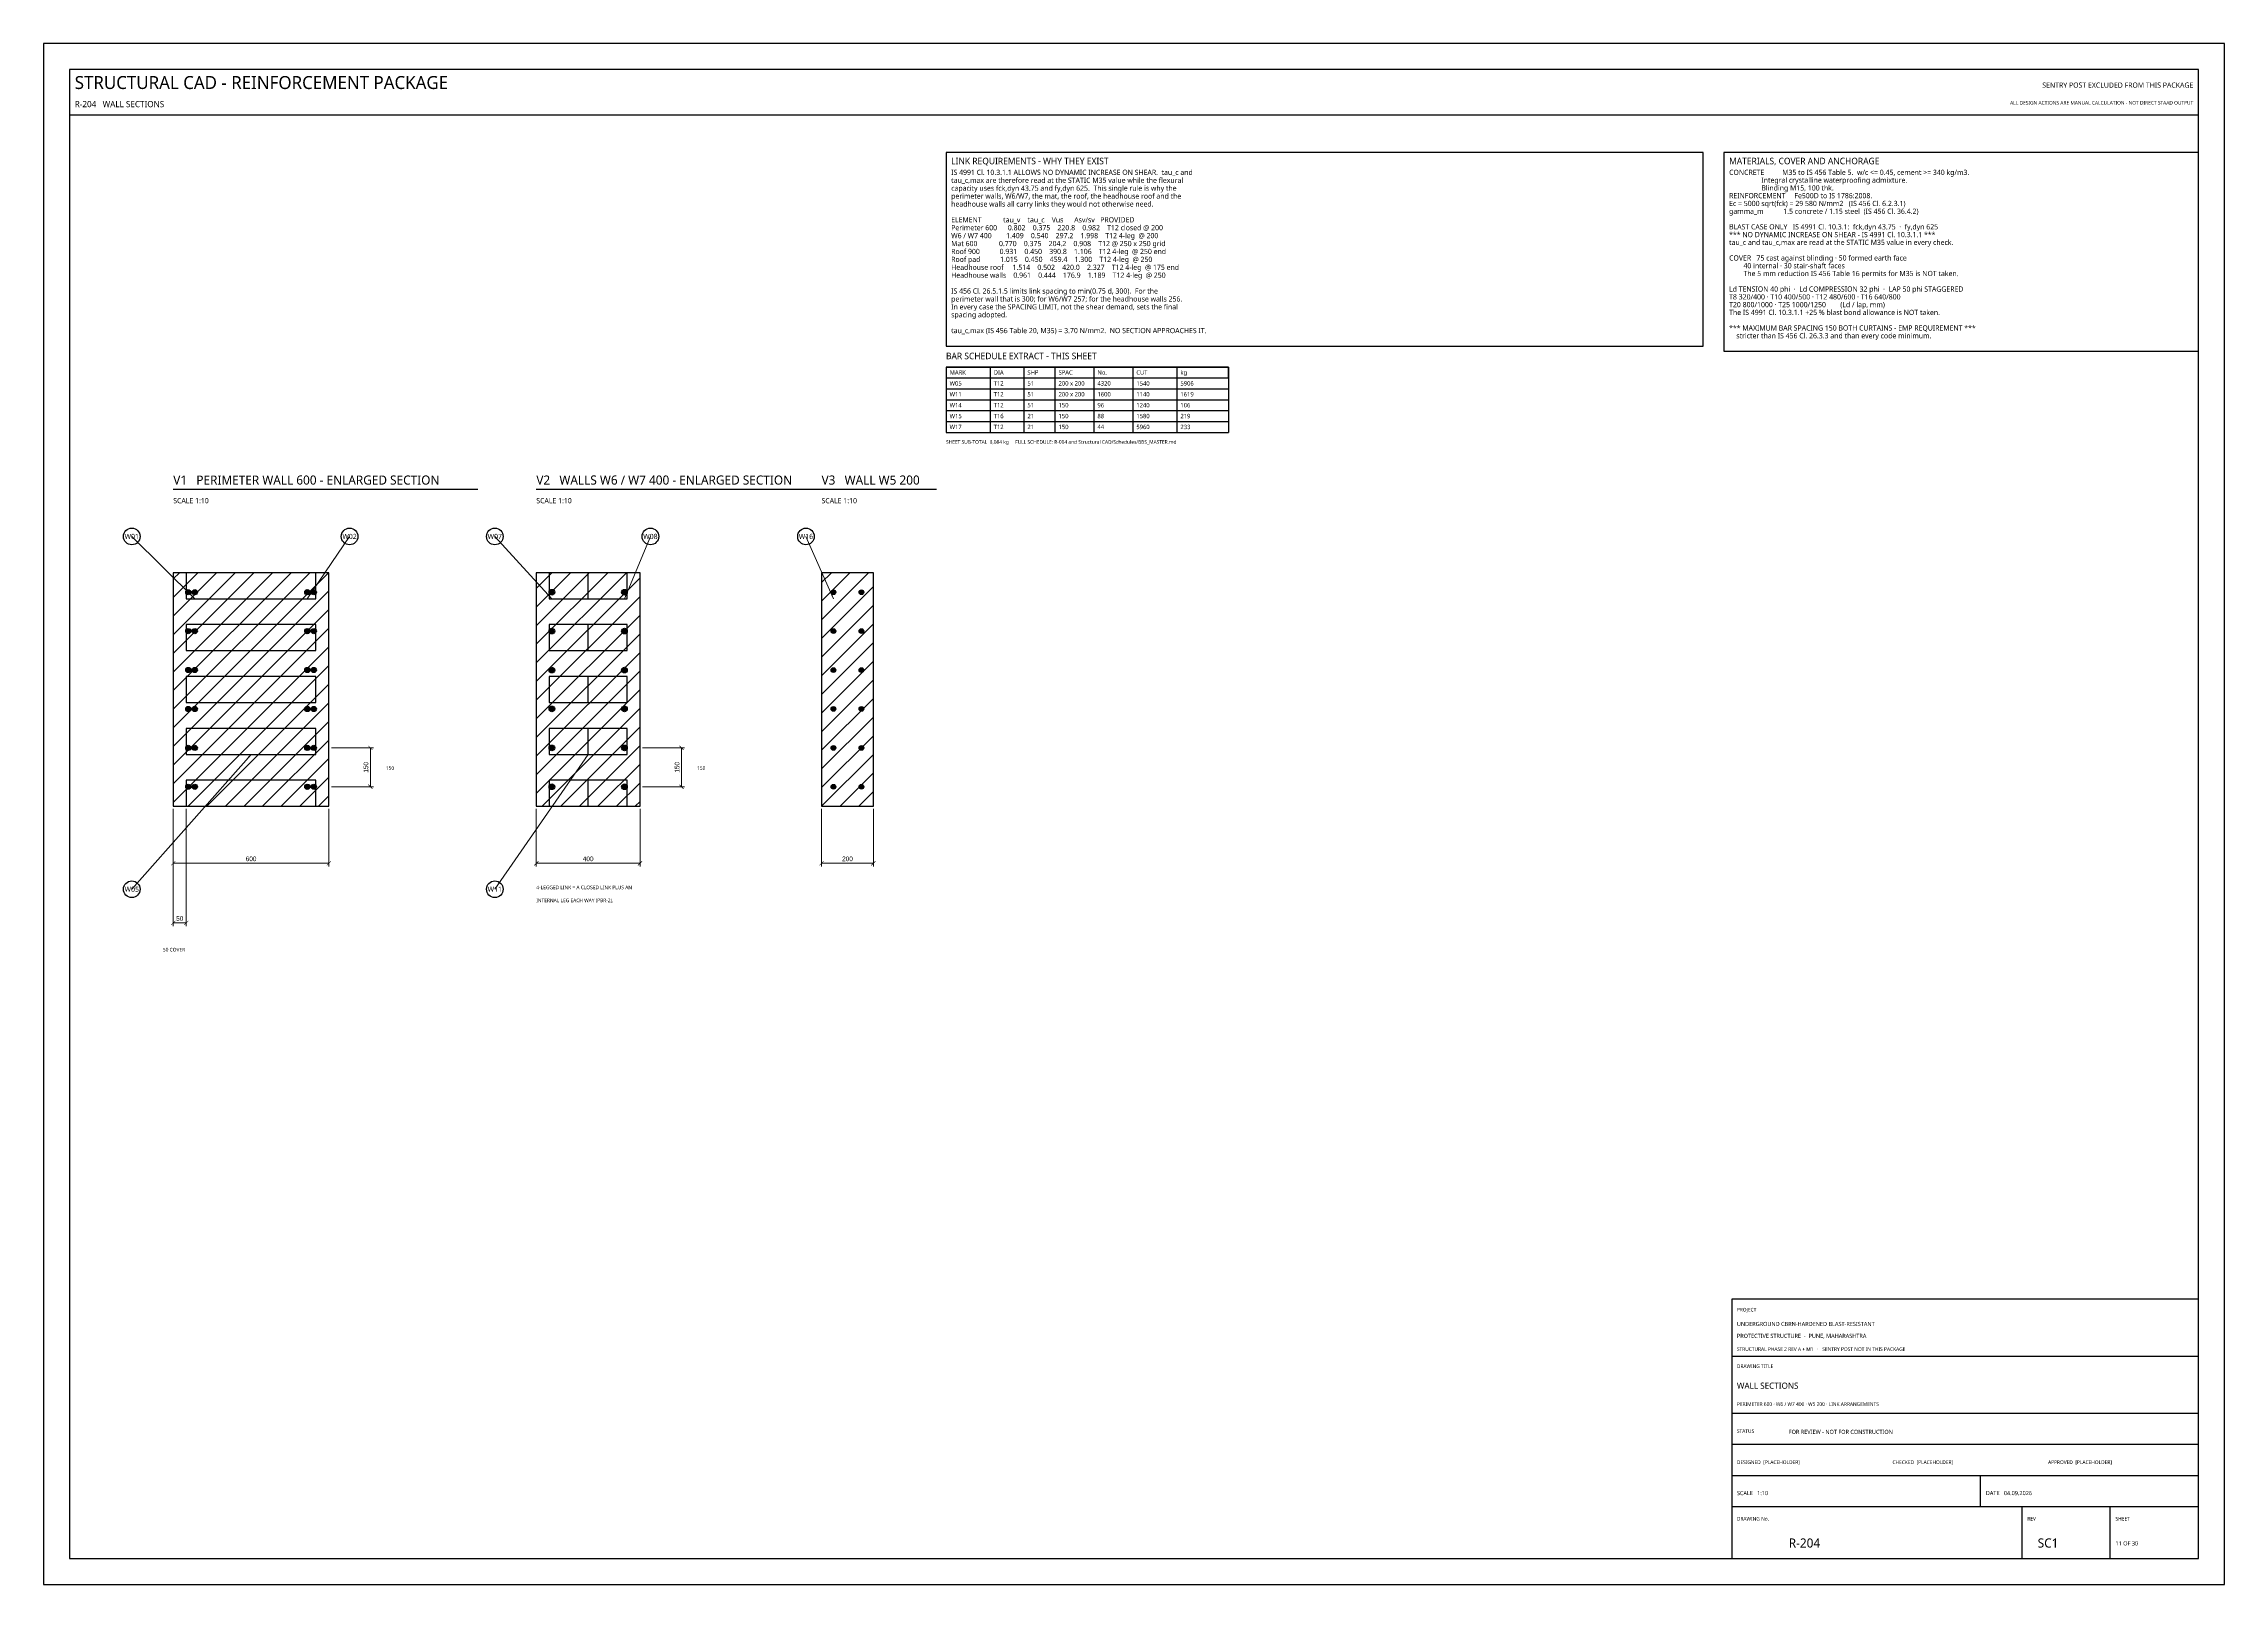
# Model space of a CAD drawing. Header units: millimetres. Extents: x 0 to 841, y 0 to 594.
import ezdxf
from ezdxf.enums import TextEntityAlignment as Align

# ---------------------------------------------------------------- set-up
doc = ezdxf.new("R2010")
doc.units = ezdxf.units.MM
for name, color, linetype in [('S-BLAST', 1, 'Continuous'), ('S-CALLOUT', 2, 'Continuous'), ('S-CONCRETE', 7, 'Continuous'), ('S-DIM', 4, 'Continuous'), ('S-HATCH', 8, 'Continuous'), ('S-NOTE', 7, 'Continuous'), ('S-REBAR-MAIN', 1, 'Continuous'), ('S-REBAR-STIRRUP', 6, 'Continuous'), ('S-TABLE', 7, 'Continuous'), ('S-TEXT', 7, 'Continuous'), ('S-TITLE', 7, 'Continuous')]:
    doc.layers.add(name, color=color, linetype=linetype)
doc.styles.add('OpenSans', font='OpenSans-Regular.ttf')
doc.dimstyles.new('SC-DIM', dxfattribs={"dimtxt": 1.8, "dimasz": 1.6, "dimexe": 1.2, "dimexo": 1, "dimgap": 0.8, "dimtad": 1, "dimdec": 0, "dimblk": 'ARCHTICK', "dimcen": 2.5, "dimclrd": 4, "dimclre": 4, "dimclrt": 4, "dimazin": 3, "dimtfac": 1, "dimtmove": 0, "dimatfit": 3, "dimlwd": 13, "dimlwe": 13})

# ---------------------------------------------------------------- blocks, each defined once
blk = doc.blocks.new('_ARCHTICK')
at = {"color": 0, "linetype": 'BYBLOCK', "const_width": 0.15}
blk.add_lwpolyline([(-0.5, -0.5), (0.5, 0.5)], dxfattribs=at)
blk = doc.blocks.new('BARMARK')
at = {"layer": 'S-CALLOUT'}
blk.add_circle((0, 0), 3.2, dxfattribs=at)

msp = doc.modelspace()

# ---------------------------------------------------------------- hatches: boundary and pattern name
at = {"layer": 'S-HATCH'}
h = msp.add_hatch(dxfattribs=at)
h.set_pattern_fill('ANSI31', scale=1.6)
h.paths.add_polyline_path([(50, 300), (110, 300), (110, 390), (50, 390)])
h = msp.add_hatch(dxfattribs=at)
h.set_pattern_fill('ANSI31', scale=1.6)
h.paths.add_polyline_path([(190, 300), (230, 300), (230, 390), (190, 390)])
h = msp.add_hatch(dxfattribs=at)
h.set_pattern_fill('ANSI31', scale=1.6)
h.paths.add_polyline_path([(300, 300), (320, 300), (320, 390), (300, 390)])
at = {"layer": 'S-REBAR-MAIN'}
for points in [[(56.8, 382.5), (56.72, 382.88), (56.51, 383.21), (56.18, 383.42), (55.8, 383.5), (55.42, 383.42), (55.09, 383.21), (54.88, 382.88), (54.8, 382.5), (54.88, 382.12), (55.09, 381.79), (55.42, 381.58), (55.8, 381.5), (56.18, 381.58), (56.51, 381.79), (56.72, 382.12)], [(59.3, 382.5), (59.22, 382.88), (59.01, 383.21), (58.68, 383.42), (58.3, 383.5), (57.92, 383.42), (57.59, 383.21), (57.38, 382.88), (57.3, 382.5), (57.38, 382.12), (57.59, 381.79), (57.92, 381.58), (58.3, 381.5), (58.68, 381.58), (59.01, 381.79), (59.22, 382.12)], [(102.7, 382.5), (102.62, 382.88), (102.41, 383.21), (102.08, 383.42), (101.7, 383.5), (101.32, 383.42), (100.99, 383.21), (100.78, 382.88), (100.7, 382.5), (100.78, 382.12), (100.99, 381.79), (101.32, 381.58), (101.7, 381.5), (102.08, 381.58), (102.41, 381.79), (102.62, 382.12)], [(105.2, 382.5), (105.12, 382.88), (104.91, 383.21), (104.58, 383.42), (104.2, 383.5), (103.82, 383.42), (103.49, 383.21), (103.28, 382.88), (103.2, 382.5), (103.28, 382.12), (103.49, 381.79), (103.82, 381.58), (104.2, 381.5), (104.58, 381.58), (104.91, 381.79), (105.12, 382.12)], [(197.1, 382.5), (197.02, 382.92), (196.78, 383.28), (196.42, 383.52), (196, 383.6), (195.58, 383.52), (195.22, 383.28), (194.98, 382.92), (194.9, 382.5), (194.98, 382.08), (195.22, 381.72), (195.58, 381.48), (196, 381.4), (196.42, 381.48), (196.78, 381.72), (197.02, 382.08)], [(225.1, 382.5), (225.02, 382.92), (224.78, 383.28), (224.42, 383.52), (224, 383.6), (223.58, 383.52), (223.22, 383.28), (222.98, 382.92), (222.9, 382.5), (222.98, 382.08), (223.22, 381.72), (223.58, 381.48), (224, 381.4), (224.42, 381.48), (224.78, 381.72), (225.02, 382.08)], [(305.5, 382.5), (305.43, 382.84), (305.24, 383.14), (304.94, 383.33), (304.6, 383.4), (304.26, 383.33), (303.96, 383.14), (303.77, 382.84), (303.7, 382.5), (303.77, 382.16), (303.96, 381.86), (304.26, 381.67), (304.6, 381.6), (304.94, 381.67), (305.24, 381.86), (305.43, 382.16)], [(316.3, 382.5), (316.23, 382.84), (316.04, 383.14), (315.74, 383.33), (315.4, 383.4), (315.06, 383.33), (314.76, 383.14), (314.57, 382.84), (314.5, 382.5), (314.57, 382.16), (314.76, 381.86), (315.06, 381.67), (315.4, 381.6), (315.74, 381.67), (316.04, 381.86), (316.23, 382.16)], [(56.8, 367.5), (56.72, 367.88), (56.51, 368.21), (56.18, 368.42), (55.8, 368.5), (55.42, 368.42), (55.09, 368.21), (54.88, 367.88), (54.8, 367.5), (54.88, 367.12), (55.09, 366.79), (55.42, 366.58), (55.8, 366.5), (56.18, 366.58), (56.51, 366.79), (56.72, 367.12)], [(59.3, 367.5), (59.22, 367.88), (59.01, 368.21), (58.68, 368.42), (58.3, 368.5), (57.92, 368.42), (57.59, 368.21), (57.38, 367.88), (57.3, 367.5), (57.38, 367.12), (57.59, 366.79), (57.92, 366.58), (58.3, 366.5), (58.68, 366.58), (59.01, 366.79), (59.22, 367.12)], [(102.7, 367.5), (102.62, 367.88), (102.41, 368.21), (102.08, 368.42), (101.7, 368.5), (101.32, 368.42), (100.99, 368.21), (100.78, 367.88), (100.7, 367.5), (100.78, 367.12), (100.99, 366.79), (101.32, 366.58), (101.7, 366.5), (102.08, 366.58), (102.41, 366.79), (102.62, 367.12)], [(105.2, 367.5), (105.12, 367.88), (104.91, 368.21), (104.58, 368.42), (104.2, 368.5), (103.82, 368.42), (103.49, 368.21), (103.28, 367.88), (103.2, 367.5), (103.28, 367.12), (103.49, 366.79), (103.82, 366.58), (104.2, 366.5), (104.58, 366.58), (104.91, 366.79), (105.12, 367.12)], [(197.1, 367.5), (197.02, 367.92), (196.78, 368.28), (196.42, 368.52), (196, 368.6), (195.58, 368.52), (195.22, 368.28), (194.98, 367.92), (194.9, 367.5), (194.98, 367.08), (195.22, 366.72), (195.58, 366.48), (196, 366.4), (196.42, 366.48), (196.78, 366.72), (197.02, 367.08)], [(225.1, 367.5), (225.02, 367.92), (224.78, 368.28), (224.42, 368.52), (224, 368.6), (223.58, 368.52), (223.22, 368.28), (222.98, 367.92), (222.9, 367.5), (222.98, 367.08), (223.22, 366.72), (223.58, 366.48), (224, 366.4), (224.42, 366.48), (224.78, 366.72), (225.02, 367.08)], [(305.5, 367.5), (305.43, 367.84), (305.24, 368.14), (304.94, 368.33), (304.6, 368.4), (304.26, 368.33), (303.96, 368.14), (303.77, 367.84), (303.7, 367.5), (303.77, 367.16), (303.96, 366.86), (304.26, 366.67), (304.6, 366.6), (304.94, 366.67), (305.24, 366.86), (305.43, 367.16)], [(316.3, 367.5), (316.23, 367.84), (316.04, 368.14), (315.74, 368.33), (315.4, 368.4), (315.06, 368.33), (314.76, 368.14), (314.57, 367.84), (314.5, 367.5), (314.57, 367.16), (314.76, 366.86), (315.06, 366.67), (315.4, 366.6), (315.74, 366.67), (316.04, 366.86), (316.23, 367.16)], [(56.8, 352.5), (56.72, 352.88), (56.51, 353.21), (56.18, 353.42), (55.8, 353.5), (55.42, 353.42), (55.09, 353.21), (54.88, 352.88), (54.8, 352.5), (54.88, 352.12), (55.09, 351.79), (55.42, 351.58), (55.8, 351.5), (56.18, 351.58), (56.51, 351.79), (56.72, 352.12)], [(59.3, 352.5), (59.22, 352.88), (59.01, 353.21), (58.68, 353.42), (58.3, 353.5), (57.92, 353.42), (57.59, 353.21), (57.38, 352.88), (57.3, 352.5), (57.38, 352.12), (57.59, 351.79), (57.92, 351.58), (58.3, 351.5), (58.68, 351.58), (59.01, 351.79), (59.22, 352.12)], [(102.7, 352.5), (102.62, 352.88), (102.41, 353.21), (102.08, 353.42), (101.7, 353.5), (101.32, 353.42), (100.99, 353.21), (100.78, 352.88), (100.7, 352.5), (100.78, 352.12), (100.99, 351.79), (101.32, 351.58), (101.7, 351.5), (102.08, 351.58), (102.41, 351.79), (102.62, 352.12)], [(105.2, 352.5), (105.12, 352.88), (104.91, 353.21), (104.58, 353.42), (104.2, 353.5), (103.82, 353.42), (103.49, 353.21), (103.28, 352.88), (103.2, 352.5), (103.28, 352.12), (103.49, 351.79), (103.82, 351.58), (104.2, 351.5), (104.58, 351.58), (104.91, 351.79), (105.12, 352.12)], [(197.1, 352.5), (197.02, 352.92), (196.78, 353.28), (196.42, 353.52), (196, 353.6), (195.58, 353.52), (195.22, 353.28), (194.98, 352.92), (194.9, 352.5), (194.98, 352.08), (195.22, 351.72), (195.58, 351.48), (196, 351.4), (196.42, 351.48), (196.78, 351.72), (197.02, 352.08)], [(225.1, 352.5), (225.02, 352.92), (224.78, 353.28), (224.42, 353.52), (224, 353.6), (223.58, 353.52), (223.22, 353.28), (222.98, 352.92), (222.9, 352.5), (222.98, 352.08), (223.22, 351.72), (223.58, 351.48), (224, 351.4), (224.42, 351.48), (224.78, 351.72), (225.02, 352.08)], [(305.5, 352.5), (305.43, 352.84), (305.24, 353.14), (304.94, 353.33), (304.6, 353.4), (304.26, 353.33), (303.96, 353.14), (303.77, 352.84), (303.7, 352.5), (303.77, 352.16), (303.96, 351.86), (304.26, 351.67), (304.6, 351.6), (304.94, 351.67), (305.24, 351.86), (305.43, 352.16)], [(316.3, 352.5), (316.23, 352.84), (316.04, 353.14), (315.74, 353.33), (315.4, 353.4), (315.06, 353.33), (314.76, 353.14), (314.57, 352.84), (314.5, 352.5), (314.57, 352.16), (314.76, 351.86), (315.06, 351.67), (315.4, 351.6), (315.74, 351.67), (316.04, 351.86), (316.23, 352.16)], [(56.8, 337.5), (56.72, 337.88), (56.51, 338.21), (56.18, 338.42), (55.8, 338.5), (55.42, 338.42), (55.09, 338.21), (54.88, 337.88), (54.8, 337.5), (54.88, 337.12), (55.09, 336.79), (55.42, 336.58), (55.8, 336.5), (56.18, 336.58), (56.51, 336.79), (56.72, 337.12)], [(59.3, 337.5), (59.22, 337.88), (59.01, 338.21), (58.68, 338.42), (58.3, 338.5), (57.92, 338.42), (57.59, 338.21), (57.38, 337.88), (57.3, 337.5), (57.38, 337.12), (57.59, 336.79), (57.92, 336.58), (58.3, 336.5), (58.68, 336.58), (59.01, 336.79), (59.22, 337.12)], [(102.7, 337.5), (102.62, 337.88), (102.41, 338.21), (102.08, 338.42), (101.7, 338.5), (101.32, 338.42), (100.99, 338.21), (100.78, 337.88), (100.7, 337.5), (100.78, 337.12), (100.99, 336.79), (101.32, 336.58), (101.7, 336.5), (102.08, 336.58), (102.41, 336.79), (102.62, 337.12)], [(105.2, 337.5), (105.12, 337.88), (104.91, 338.21), (104.58, 338.42), (104.2, 338.5), (103.82, 338.42), (103.49, 338.21), (103.28, 337.88), (103.2, 337.5), (103.28, 337.12), (103.49, 336.79), (103.82, 336.58), (104.2, 336.5), (104.58, 336.58), (104.91, 336.79), (105.12, 337.12)], [(197.1, 337.5), (197.02, 337.92), (196.78, 338.28), (196.42, 338.52), (196, 338.6), (195.58, 338.52), (195.22, 338.28), (194.98, 337.92), (194.9, 337.5), (194.98, 337.08), (195.22, 336.72), (195.58, 336.48), (196, 336.4), (196.42, 336.48), (196.78, 336.72), (197.02, 337.08)], [(225.1, 337.5), (225.02, 337.92), (224.78, 338.28), (224.42, 338.52), (224, 338.6), (223.58, 338.52), (223.22, 338.28), (222.98, 337.92), (222.9, 337.5), (222.98, 337.08), (223.22, 336.72), (223.58, 336.48), (224, 336.4), (224.42, 336.48), (224.78, 336.72), (225.02, 337.08)], [(305.5, 337.5), (305.43, 337.84), (305.24, 338.14), (304.94, 338.33), (304.6, 338.4), (304.26, 338.33), (303.96, 338.14), (303.77, 337.84), (303.7, 337.5), (303.77, 337.16), (303.96, 336.86), (304.26, 336.67), (304.6, 336.6), (304.94, 336.67), (305.24, 336.86), (305.43, 337.16)], [(316.3, 337.5), (316.23, 337.84), (316.04, 338.14), (315.74, 338.33), (315.4, 338.4), (315.06, 338.33), (314.76, 338.14), (314.57, 337.84), (314.5, 337.5), (314.57, 337.16), (314.76, 336.86), (315.06, 336.67), (315.4, 336.6), (315.74, 336.67), (316.04, 336.86), (316.23, 337.16)], [(56.8, 322.5), (56.72, 322.88), (56.51, 323.21), (56.18, 323.42), (55.8, 323.5), (55.42, 323.42), (55.09, 323.21), (54.88, 322.88), (54.8, 322.5), (54.88, 322.12), (55.09, 321.79), (55.42, 321.58), (55.8, 321.5), (56.18, 321.58), (56.51, 321.79), (56.72, 322.12)], [(59.3, 322.5), (59.22, 322.88), (59.01, 323.21), (58.68, 323.42), (58.3, 323.5), (57.92, 323.42), (57.59, 323.21), (57.38, 322.88), (57.3, 322.5), (57.38, 322.12), (57.59, 321.79), (57.92, 321.58), (58.3, 321.5), (58.68, 321.58), (59.01, 321.79), (59.22, 322.12)], [(102.7, 322.5), (102.62, 322.88), (102.41, 323.21), (102.08, 323.42), (101.7, 323.5), (101.32, 323.42), (100.99, 323.21), (100.78, 322.88), (100.7, 322.5), (100.78, 322.12), (100.99, 321.79), (101.32, 321.58), (101.7, 321.5), (102.08, 321.58), (102.41, 321.79), (102.62, 322.12)], [(105.2, 322.5), (105.12, 322.88), (104.91, 323.21), (104.58, 323.42), (104.2, 323.5), (103.82, 323.42), (103.49, 323.21), (103.28, 322.88), (103.2, 322.5), (103.28, 322.12), (103.49, 321.79), (103.82, 321.58), (104.2, 321.5), (104.58, 321.58), (104.91, 321.79), (105.12, 322.12)], [(197.1, 322.5), (197.02, 322.92), (196.78, 323.28), (196.42, 323.52), (196, 323.6), (195.58, 323.52), (195.22, 323.28), (194.98, 322.92), (194.9, 322.5), (194.98, 322.08), (195.22, 321.72), (195.58, 321.48), (196, 321.4), (196.42, 321.48), (196.78, 321.72), (197.02, 322.08)], [(225.1, 322.5), (225.02, 322.92), (224.78, 323.28), (224.42, 323.52), (224, 323.6), (223.58, 323.52), (223.22, 323.28), (222.98, 322.92), (222.9, 322.5), (222.98, 322.08), (223.22, 321.72), (223.58, 321.48), (224, 321.4), (224.42, 321.48), (224.78, 321.72), (225.02, 322.08)], [(305.5, 322.5), (305.43, 322.84), (305.24, 323.14), (304.94, 323.33), (304.6, 323.4), (304.26, 323.33), (303.96, 323.14), (303.77, 322.84), (303.7, 322.5), (303.77, 322.16), (303.96, 321.86), (304.26, 321.67), (304.6, 321.6), (304.94, 321.67), (305.24, 321.86), (305.43, 322.16)], [(316.3, 322.5), (316.23, 322.84), (316.04, 323.14), (315.74, 323.33), (315.4, 323.4), (315.06, 323.33), (314.76, 323.14), (314.57, 322.84), (314.5, 322.5), (314.57, 322.16), (314.76, 321.86), (315.06, 321.67), (315.4, 321.6), (315.74, 321.67), (316.04, 321.86), (316.23, 322.16)], [(56.8, 307.5), (56.72, 307.88), (56.51, 308.21), (56.18, 308.42), (55.8, 308.5), (55.42, 308.42), (55.09, 308.21), (54.88, 307.88), (54.8, 307.5), (54.88, 307.12), (55.09, 306.79), (55.42, 306.58), (55.8, 306.5), (56.18, 306.58), (56.51, 306.79), (56.72, 307.12)], [(59.3, 307.5), (59.22, 307.88), (59.01, 308.21), (58.68, 308.42), (58.3, 308.5), (57.92, 308.42), (57.59, 308.21), (57.38, 307.88), (57.3, 307.5), (57.38, 307.12), (57.59, 306.79), (57.92, 306.58), (58.3, 306.5), (58.68, 306.58), (59.01, 306.79), (59.22, 307.12)], [(102.7, 307.5), (102.62, 307.88), (102.41, 308.21), (102.08, 308.42), (101.7, 308.5), (101.32, 308.42), (100.99, 308.21), (100.78, 307.88), (100.7, 307.5), (100.78, 307.12), (100.99, 306.79), (101.32, 306.58), (101.7, 306.5), (102.08, 306.58), (102.41, 306.79), (102.62, 307.12)], [(105.2, 307.5), (105.12, 307.88), (104.91, 308.21), (104.58, 308.42), (104.2, 308.5), (103.82, 308.42), (103.49, 308.21), (103.28, 307.88), (103.2, 307.5), (103.28, 307.12), (103.49, 306.79), (103.82, 306.58), (104.2, 306.5), (104.58, 306.58), (104.91, 306.79), (105.12, 307.12)], [(197.1, 307.5), (197.02, 307.92), (196.78, 308.28), (196.42, 308.52), (196, 308.6), (195.58, 308.52), (195.22, 308.28), (194.98, 307.92), (194.9, 307.5), (194.98, 307.08), (195.22, 306.72), (195.58, 306.48), (196, 306.4), (196.42, 306.48), (196.78, 306.72), (197.02, 307.08)], [(225.1, 307.5), (225.02, 307.92), (224.78, 308.28), (224.42, 308.52), (224, 308.6), (223.58, 308.52), (223.22, 308.28), (222.98, 307.92), (222.9, 307.5), (222.98, 307.08), (223.22, 306.72), (223.58, 306.48), (224, 306.4), (224.42, 306.48), (224.78, 306.72), (225.02, 307.08)], [(305.5, 307.5), (305.43, 307.84), (305.24, 308.14), (304.94, 308.33), (304.6, 308.4), (304.26, 308.33), (303.96, 308.14), (303.77, 307.84), (303.7, 307.5), (303.77, 307.16), (303.96, 306.86), (304.26, 306.67), (304.6, 306.6), (304.94, 306.67), (305.24, 306.86), (305.43, 307.16)], [(316.3, 307.5), (316.23, 307.84), (316.04, 308.14), (315.74, 308.33), (315.4, 308.4), (315.06, 308.33), (314.76, 308.14), (314.57, 307.84), (314.5, 307.5), (314.57, 307.16), (314.76, 306.86), (315.06, 306.67), (315.4, 306.6), (315.74, 306.67), (316.04, 306.86), (316.23, 307.16)]]:
    msp.add_hatch(color=1, dxfattribs=at).paths.add_polyline_path(points)

# ---------------------------------------------------------------- linework, layer by layer
at = {"layer": 'S-CONCRETE'}
for points in [[(50, 300), (110, 300), (110, 390), (50, 390)], [(190, 300), (230, 300), (230, 390), (190, 390)], [(300, 300), (320, 300), (320, 390), (300, 390)]]:
    msp.add_lwpolyline(points, close=True, dxfattribs=at)
at = {"layer": 'S-REBAR-MAIN'}
for centre, radius in [((55.8, 382.5), 1), ((58.3, 382.5), 1), ((101.7, 382.5), 1), ((104.2, 382.5), 1), ((196, 382.5), 1.1), ((224, 382.5), 1.1), ((304.6, 382.5), 0.9), ((315.4, 382.5), 0.9), ((55.8, 367.5), 1), ((58.3, 367.5), 1), ((101.7, 367.5), 1), ((104.2, 367.5), 1), ((196, 367.5), 1.1), ((224, 367.5), 1.1), ((304.6, 367.5), 0.9), ((315.4, 367.5), 0.9), ((55.8, 352.5), 1), ((58.3, 352.5), 1), ((101.7, 352.5), 1), ((104.2, 352.5), 1), ((196, 352.5), 1.1), ((224, 352.5), 1.1), ((304.6, 352.5), 0.9), ((315.4, 352.5), 0.9), ((55.8, 337.5), 1), ((58.3, 337.5), 1), ((101.7, 337.5), 1), ((104.2, 337.5), 1), ((196, 337.5), 1.1), ((224, 337.5), 1.1), ((304.6, 337.5), 0.9), ((315.4, 337.5), 0.9), ((55.8, 322.5), 1), ((58.3, 322.5), 1), ((101.7, 322.5), 1), ((104.2, 322.5), 1), ((196, 322.5), 1.1), ((224, 322.5), 1.1), ((304.6, 322.5), 0.9), ((315.4, 322.5), 0.9), ((55.8, 307.5), 1), ((58.3, 307.5), 1), ((101.7, 307.5), 1), ((104.2, 307.5), 1), ((196, 307.5), 1.1), ((224, 307.5), 1.1), ((304.6, 307.5), 0.9), ((315.4, 307.5), 0.9)]:
    msp.add_circle(centre, radius, dxfattribs=at)
at = {"layer": 'S-REBAR-STIRRUP'}
for p, q in [((210, 380), (210, 390)), ((210, 360), (210, 370)), ((210, 340), (210, 350)), ((210, 320), (210, 330)), ((210, 300), (210, 310))]:
    msp.add_line(p, q, dxfattribs=at)
for points in [[(55, 380), (105, 380), (105, 390), (55, 390)], [(195, 380), (225, 380), (225, 390), (195, 390)], [(55, 360), (105, 360), (105, 370), (55, 370)], [(195, 360), (225, 360), (225, 370), (195, 370)], [(55, 340), (105, 340), (105, 350), (55, 350)], [(195, 340), (225, 340), (225, 350), (195, 350)], [(55, 320), (105, 320), (105, 330), (55, 330)], [(195, 320), (225, 320), (225, 330), (195, 330)], [(55, 300), (105, 300), (105, 310), (55, 310)], [(195, 300), (225, 300), (225, 310), (195, 310)]]:
    msp.add_lwpolyline(points, close=True, dxfattribs=at)
at = {"layer": 'S-TABLE'}
for p, q in [((348, 469.33), (457, 469.33)), ((348, 469.33), (348, 444.13)), ((365, 469.33), (365, 444.13)), ((378, 469.33), (378, 444.13)), ((390, 469.33), (390, 444.13)), ((405, 469.33), (405, 444.13)), ((420, 469.33), (420, 444.13)), ((437, 469.33), (437, 444.13)), ((457, 469.33), (457, 444.13)), ((348, 460.93), (457, 460.93)), ((348, 456.73), (457, 456.73)), ((348, 452.53), (457, 452.53)), ((348, 448.33), (457, 448.33)), ((348, 444.13), (457, 444.13))]:
    msp.add_line(p, q, dxfattribs=at)
msp.add_lwpolyline([(348, 465.13), (457, 465.13), (457, 469.33), (348, 469.33)], close=True, dxfattribs=at)
at = {"layer": 'S-TITLE'}
for p, q in [((10, 566.5), (831, 566.5)), ((50, 422.2), (167.51, 422.2)), ((190, 422.2), (303.67, 422.2)), ((300, 422.2), (344.32, 422.2)), ((651, 88), (831, 88)), ((651, 66), (831, 66)), ((651, 54), (831, 54)), ((651, 42), (831, 42)), ((747, 30), (747, 42)), ((651, 30), (831, 30)), ((763, 10), (763, 30)), ((797, 10), (797, 30))]:
    msp.add_line(p, q, dxfattribs=at)
for points in [[(0, 0), (841, 0), (841, 594), (0, 594)], [(10, 10), (831, 10), (831, 584), (10, 584)], [(348, 477.33), (640, 477.33), (640, 552), (348, 552)], [(648, 475.38), (831, 475.38), (831, 552), (648, 552)], [(651, 10), (831, 10), (831, 110), (651, 110)]]:
    msp.add_lwpolyline(points, close=True, dxfattribs=at)

# ---------------------------------------------------------------- block references
at = {"layer": 'S-CALLOUT'}
for p in [(34, 404), (118, 404), (174, 404), (234, 404), (294, 404), (34, 268), (174, 268)]:
    msp.add_blockref('BARMARK', p, dxfattribs=at)

# ---------------------------------------------------------------- texts
at = {"layer": 'S-BLAST', "style": 'OpenSans'}
for s, height, p in [('ALL DESIGN ACTIONS ARE MANUAL CALCULATION - NOT DIRECT STAAD OUTPUT', 1.4, (829, 570.5)), ('SENTRY POST EXCLUDED FROM THIS PACKAGE', 2, (829, 577))]:
    msp.add_text(s, height=height, dxfattribs=at).set_placement(p, align=Align.RIGHT)
msp.add_text('FOR REVIEW - NOT FOR CONSTRUCTION', height=1.6, dxfattribs=at).set_placement((673, 58))
at = {"layer": 'S-CALLOUT', "style": 'OpenSans'}
for s, p in [('W01', (34, 404)), ('W02', (118, 404)), ('W07', (174, 404)), ('W08', (234, 404)), ('W16', (294, 404)), ('W05', (34, 268)), ('W11', (174, 268))]:
    msp.add_text(s, height=2, dxfattribs=at).set_placement(p, align=Align.MIDDLE_CENTER)
at = {"layer": 'S-NOTE', "style": 'OpenSans'}
for s, p in [('tau_c,max are therefore read at the STATIC M35 value while the flexural', (350, 540.33)), ('IS 4991 Cl. 10.3.1.1 ALLOWS NO DYNAMIC INCREASE ON SHEAR.  tau_c and', (350, 543.38)), ('capacity uses fck,dyn 43.75 and fy,dyn 625.  This single rule is why the', (350, 537.28)), ('CONCRETE          M35 to IS 456 Table 5.  w/c <= 0.45, cement >= 340 kg/m3.', (650, 543.38)), ('                  Integral crystalline waterproofing admixture.', (650, 540.38)), ('                  Blinding M15, 100 thk.', (650, 537.38)), ('perimeter walls, W6/W7, the mat, the roof, the headhouse roof and the', (350, 534.23)), ('headhouse walls all carry links they would not otherwise need.', (350, 531.18)), ('gamma_m           1.5 concrete / 1.15 steel  (IS 456 Cl. 36.4.2)', (650, 528.38)), ('REINFORCEMENT     Fe500D to IS 1786:2008.', (650, 534.38)), ('Ec = 5000 sqrt(fck) = 29 580 N/mm2   (IS 456 Cl. 6.2.3.1)', (650, 531.38)), ('ELEMENT            tau_v    tau_c    Vus      Asv/sv   PROVIDED', (350, 525.08)), ('Perimeter 600      0.802    0.375    220.8    0.982    T12 closed @ 200', (350, 522.03)), ('*** NO DYNAMIC INCREASE ON SHEAR - IS 4991 Cl. 10.3.1.1 ***', (650, 519.38)), ('BLAST CASE ONLY   IS 4991 Cl. 10.3.1:  fck,dyn 43.75  ·  fy,dyn 625', (650, 522.38)), ('W6 / W7 400        1.409    0.540    297.2    1.998    T12 4-leg  @ 200', (350, 518.98)), ('Mat 600            0.770    0.375    204.2    0.908    T12 @ 250 x 250 grid', (350, 515.93)), ('Roof 900           0.931    0.450    390.8    1.106    T12 4-leg  @ 250 end', (350, 512.88)), ('tau_c and tau_c,max are read at the STATIC M35 value in every check.', (650, 516.38)), ('Roof pad           1.015    0.450    459.4    1.300    T12 4-leg  @ 250', (350, 509.83)), ('Headhouse roof     1.514    0.502    420.0    2.327    T12 4-leg  @ 175 end', (350, 506.78)), ('Headhouse walls    0.961    0.444    176.9    1.189    T12 4-leg  @ 250', (350, 503.73)), ('COVER   75 cast against blinding · 50 formed earth face', (650, 510.38)), ('        The 5 mm reduction IS 456 Table 16 permits for M35 is NOT taken.', (650, 504.38)), ('        40 internal · 30 stair-shaft faces', (650, 507.38)), ('IS 456 Cl. 26.5.1.5 limits link spacing to min(0.75 d, 300).  For the', (350, 497.63)), ('perimeter wall that is 300; for W6/W7 257; for the headhouse walls 256.', (350, 494.58)), ('T8 320/400 · T10 400/500 · T12 480/600 · T16 640/800', (650, 495.38)), ('Ld TENSION 40 phi  ·  Ld COMPRESSION 32 phi  ·  LAP 50 phi STAGGERED', (650, 498.38)), ('In every case the SPACING LIMIT, not the shear demand, sets the final', (350, 491.53)), ('spacing adopted.', (350, 488.48)), ('T20 800/1000 · T25 1000/1250        (Ld / lap, mm)', (650, 492.38)), ('The IS 4991 Cl. 10.3.1.1 +25 % blast bond allowance is NOT taken.', (650, 489.38)), ('tau_c,max (IS 456 Table 20, M35) = 3.70 N/mm2.  NO SECTION APPROACHES IT.', (350, 482.38)), ('*** MAXIMUM BAR SPACING 150 BOTH CURTAINS - EMP REQUIREMENT ***', (650, 483.38)), ('    stricter than IS 456 Cl. 26.3.3 and than every code minimum.', (650, 480.38))]:
    msp.add_text(s, height=2, dxfattribs=at).set_placement(p)
at = {"layer": 'S-TABLE', "style": 'OpenSans'}
for s, height, p in [('W05', 1.687, (349.4, 462.18)), ('MARK', 1.687, (349.4, 466.38)), ('T12', 1.687, (366.4, 462.18)), ('DIA', 1.687, (366.4, 466.38)), ('SHP', 1.687, (379.4, 466.38)), ('51', 1.687, (379.4, 462.18)), ('SPAC', 1.687, (391.4, 466.38)), ('200 x 200', 1.687, (391.4, 462.18)), ('4320', 1.687, (406.4, 462.18)), ('No.', 1.687, (406.4, 466.38)), ('CUT', 1.687, (421.4, 466.38)), ('1540', 1.687, (421.4, 462.18)), ('5906', 1.687, (438.4, 462.18)), ('kg', 1.687, (438.4, 466.38)), ('W11', 1.687, (349.4, 457.98)), ('W14', 1.687, (349.4, 453.78)), ('T12', 1.687, (366.4, 457.98)), ('T12', 1.687, (366.4, 453.78)), ('51', 1.687, (379.4, 457.98)), ('51', 1.687, (379.4, 453.78)), ('200 x 200', 1.687, (391.4, 457.98)), ('150', 1.687, (391.4, 453.78)), ('96', 1.687, (406.4, 453.78)), ('1600', 1.687, (406.4, 457.98)), ('1140', 1.687, (421.4, 457.98)), ('1240', 1.687, (421.4, 453.78)), ('1619', 1.687, (438.4, 457.98)), ('106', 1.687, (438.4, 453.78)), ('W15', 1.687, (349.4, 449.58)), ('W17', 1.687, (349.4, 445.38)), ('T16', 1.687, (366.4, 449.58)), ('T12', 1.687, (366.4, 445.38)), ('21', 1.687, (379.4, 449.58)), ('21', 1.687, (379.4, 445.38)), ('150', 1.687, (391.4, 449.58)), ('150', 1.687, (391.4, 445.38)), ('44', 1.687, (406.4, 445.38)), ('88', 1.687, (406.4, 449.58)), ('5960', 1.687, (421.4, 445.38)), ('1580', 1.687, (421.4, 449.58)), ('219', 1.687, (438.4, 449.58)), ('233', 1.687, (438.4, 445.38)), ('SHEET SUB-TOTAL  8,084 kg     FULL SCHEDULE: R-004 and Structural CAD/Schedules/BBS_MASTER.md', 1.4, (348, 439.73))]:
    msp.add_text(s, height=height, dxfattribs=at).set_placement(p)
at = {"layer": 'S-TEXT', "style": 'OpenSans'}
for s, height, p in [('SCALE 1:10', 2, (50, 416.8)), ('SCALE 1:10', 2, (190, 416.8)), ('SCALE 1:10', 2, (300, 416.8)), ('150', 1.4, (132, 314)), ('150', 1.4, (252, 314)), ('4-LEGGED LINK = A CLOSED LINK PLUS AN', 1.4, (190, 268)), ('INTERNAL LEG EACH WAY (PBR-2).', 1.4, (190, 263)), ('50 COVER', 1.4, (46, 244))]:
    msp.add_text(s, height=height, dxfattribs=at).set_placement(p)
at = {"layer": 'S-TITLE', "style": 'OpenSans'}
for s, height, p in [('STRUCTURAL CAD - REINFORCEMENT PACKAGE', 5, (12, 576.5)), ('R-204   WALL SECTIONS', 2.4, (12, 569.5)), ('LINK REQUIREMENTS - WHY THEY EXIST', 2.5, (350, 547.5)), ('MATERIALS, COVER AND ANCHORAGE', 2.5, (650, 547.5)), ('BAR SCHEDULE EXTRACT - THIS SHEET', 2.5, (348, 472.33)), ('V1   PERIMETER WALL 600 - ENLARGED SECTION', 3.5, (50, 424)), ('V2   WALLS W6 / W7 400 - ENLARGED SECTION', 3.5, (190, 424)), ('V3   WALL W5 200', 3.5, (300, 424)), ('PROJECT', 1.4, (653, 105.2)), ('UNDERGROUND CBRN-HARDENED BLAST-RESISTANT', 1.6, (653, 99.6)), ('PROTECTIVE STRUCTURE  -  PUNE, MAHARASHTRA', 1.6, (653, 95)), ('STRUCTURAL PHASE 2 REV A + M1   ·   SENTRY POST NOT IN THIS PACKAGE', 1.4, (653, 90)), ('DRAWING TITLE', 1.4, (653, 83.4)), ('WALL SECTIONS', 2.4, (653, 75.4)), ('PERIMETER 600 · W6 / W7 400 · W5 200 · LINK ARRANGEMENTS', 1.4, (653, 68.8)), ('STATUS', 1.4, (653, 58.4)), ('DESIGNED  [PLACEHOLDER]', 1.4, (653, 46.4)), ('CHECKED  [PLACEHOLDER]', 1.4, (713, 46.4)), ('APPROVED  [PLACEHOLDER]', 1.4, (773, 46.4)), ('SCALE   1:10', 1.6, (653, 34.4)), ('DATE   04.09.2026', 1.6, (749, 34.4)), ('DRAWING No.', 1.4, (653, 24.6)), ('REV', 1.4, (765, 24.6)), ('SHEET', 1.4, (799, 24.6)), ('R-204', 3.5, (673, 14.2)), ('SC1', 3.5, (769, 14.2)), ('11 OF 30', 1.6, (799, 15))]:
    msp.add_text(s, height=height, dxfattribs=at).set_placement(p)

# ---------------------------------------------------------------- dimensions: what is measured, and where the dimension line sits
at = {"layer": 'S-DIM'}
for base, p1, p2 in [((126, 307.5), (110, 307.5), (110, 322.5)), ((246, 307.5), (230, 307.5), (230, 322.5))]:
    msp.add_linear_dim(base=base, p1=p1, p2=p2, angle=90, dimstyle='SC-DIM', override={"dimlfac": 10}, dxfattribs=at).render()
for base, p1, p2 in [((50, 278), (50, 300), (110, 300)), ((50, 255), (50, 300), (55, 300)), ((190, 278), (190, 300), (230, 300)), ((300, 278), (300, 300), (320, 300))]:
    msp.add_linear_dim(base=base, p1=p1, p2=p2, dimstyle='SC-DIM', override={"dimlfac": 10}, dxfattribs=at).render()

# ---------------------------------------------------------------- leaders
at = {"layer": 'S-CALLOUT'}
for points in [[(58.3, 380), (34, 404)], [(101.7, 380), (118, 404)], [(196, 380), (174, 404)], [(224, 380), (234, 404)], [(304.6, 380), (294, 404)], [(80, 320), (34, 268)], [(210, 320), (174, 268)]]:
    msp.add_leader(points, dimstyle='SC-DIM', dxfattribs=at)

doc.saveas('drawing.dxf')
